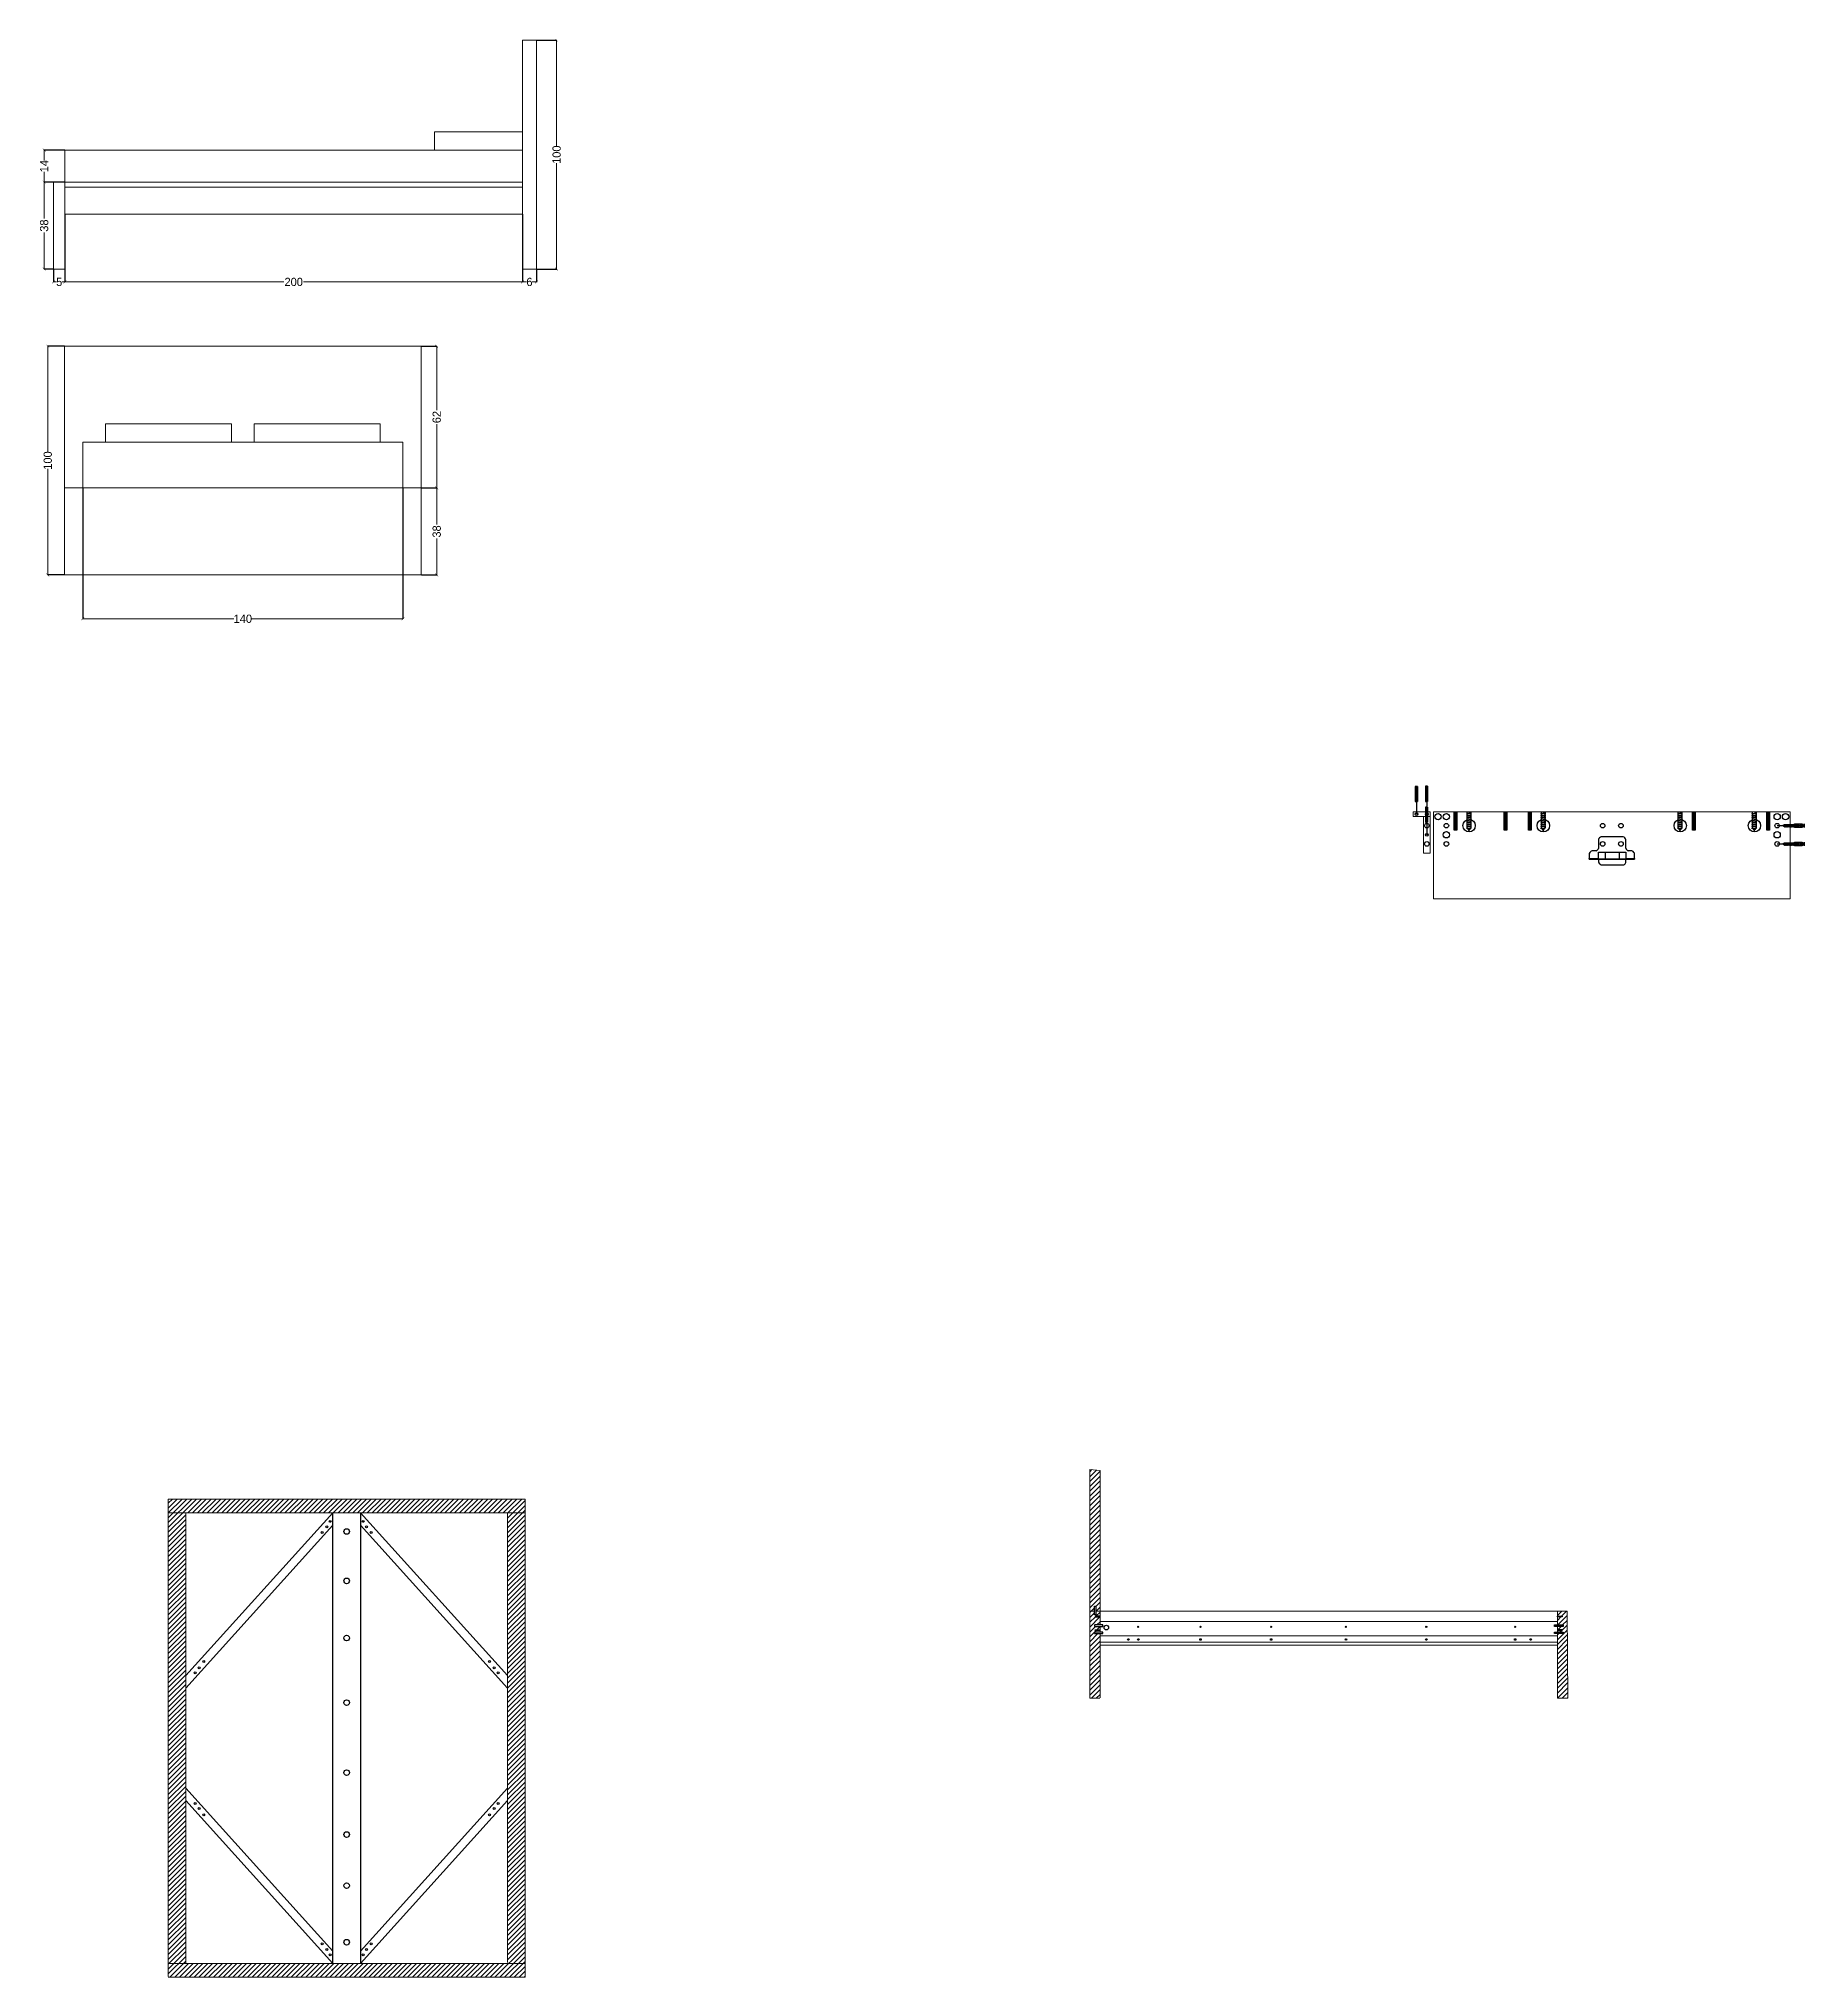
# Model space of a CAD drawing. Header units: inches. Extents: x 212 to 1886, y 195 to 1060.
# Drawn here: x 1114 to 1886, y 212 to 1060 of the extents above; entities that cross this region are included whole.
import ezdxf

# ---------------------------------------------------------------- set-up
doc = ezdxf.new("R2010")
doc.units = ezdxf.units.IN
doc.header["$MEASUREMENT"] = 0
doc.layers.get('DEFPOINTS').update_dxf_attribs({"color": 210})
for name, color, linetype, lineweight in [('A-FURN', 8, 'Continuous', 15), ('A-WALL-FULL', 7, 'Continuous', 18), ('Arredi', 3, 'Continuous', 30), ('G-ANNO-TEXT', 3, 'Continuous', 18), ('quota', 4, 'Continuous', 5)]:
    doc.layers.add(name, color=color, linetype=linetype, lineweight=lineweight)
doc.layers.get('0').off()
doc.dimstyles.new('quote', dxfattribs={"dimscale": 0.001, "dimtxt": 3600, "dimasz": 1200, "dimexe": 60, "dimexo": 40, "dimgap": 60, "dimtad": 0, "dimdec": 0, "dimzin": 0, "dimdsep": 46, "dimtxsty": 'Standard', "dimblk": 'ARCHTICK', "dimblk1": 'ARCHTICK', "dimblk2": 'ARCHTICK', "dimcen": 60, "dimclrd": 256, "dimclre": 256, "dimclrt": 256, "dimadec": 0, "dimazin": 0, "dimtfac": 1, "dimtdec": 0, "dimtmove": 1, "dimatfit": 3, "dimldrblk": 'ARCHTICK', "dimfxl": 1, "dimtolj": 1, "dimtzin": 0, "dimlwd": -1, "dimarcsym": 0})

msp = doc.modelspace()

# ---------------------------------------------------------------- blocks, each defined once
blk = doc.blocks.new('_ArchTick')
at = {"color": 0, "linetype": 'ByBlock', "const_width": 0.15}
blk.add_lwpolyline([(-0.5, -0.5), (0.5, 0.5)], dxfattribs=at)
blk = doc.blocks.new('*D41')
at = {"layer": 'DEFPOINTS', "color": 0, "transparency": 16777216}
for p in [(1133.09, 863.29), (1273.09, 863.29), (1273.09, 806.11)]:
    blk.add_point(p, dxfattribs=at)
at = {"layer": 'G-ANNO-TEXT', "lineweight": -2, "transparency": 16777216}
for p, q in [((1133.09, 863.25), (1133.09, 806.05)), ((1273.09, 863.25), (1273.09, 806.05))]:
    blk.add_line(p, q, dxfattribs=at)
at = {"layer": 'G-ANNO-TEXT', "transparency": 16777216}
for p, q in [((1133.09, 806.11), (1199.13, 806.11)), ((1273.09, 806.11), (1207.05, 806.11))]:
    blk.add_line(p, q, dxfattribs=at)
at = {"layer": 'G-ANNO-TEXT', "transparency": 16777216, "xscale": 1.2, "yscale": 1.2, "zscale": 1.2, "rotation": 180}
blk.add_blockref('_ArchTick', (1133.09, 806.11), dxfattribs=at)
at = {"layer": 'G-ANNO-TEXT', "transparency": 16777216, "xscale": 1.2, "yscale": 1.2, "zscale": 1.2}
blk.add_blockref('_ArchTick', (1273.09, 806.11), dxfattribs=at)
at = {"layer": 'G-ANNO-TEXT', "transparency": 16777216, "insert": (1203.09, 806.11), "char_height": 3.6, "attachment_point": 5}
blk.add_mtext('\\A1;140', dxfattribs=at)
blk = doc.blocks.new('*D45')
at = {"layer": 'DEFPOINTS', "color": 0, "transparency": 16777216}
for p in [(1120.32, 958.98), (1125.32, 958.98), (1125.32, 953.35)]:
    blk.add_point(p, dxfattribs=at)
at = {"layer": 'G-ANNO-TEXT', "lineweight": -2, "transparency": 16777216}
for p, q in [((1120.32, 958.94), (1120.32, 953.29)), ((1125.32, 958.94), (1125.32, 953.29))]:
    blk.add_line(p, q, dxfattribs=at)
at = {"layer": 'G-ANNO-TEXT', "transparency": 16777216}
for p, q in [((1120.32, 953.35), (1121.56, 953.35)), ((1125.32, 953.35), (1124.08, 953.35))]:
    blk.add_line(p, q, dxfattribs=at)
at = {"layer": 'G-ANNO-TEXT', "transparency": 16777216, "xscale": 1.2, "yscale": 1.2, "zscale": 1.2, "rotation": 180}
blk.add_blockref('_ArchTick', (1120.32, 953.35), dxfattribs=at)
at = {"layer": 'G-ANNO-TEXT', "transparency": 16777216, "xscale": 1.2, "yscale": 1.2, "zscale": 1.2}
blk.add_blockref('_ArchTick', (1125.32, 953.35), dxfattribs=at)
at = {"layer": 'G-ANNO-TEXT', "transparency": 16777216, "insert": (1122.82, 953.35), "char_height": 3.6, "attachment_point": 5}
blk.add_mtext('\\A1;5', dxfattribs=at)
blk = doc.blocks.new('*D46')
at = {"layer": 'DEFPOINTS', "color": 0, "transparency": 16777216}
for p in [(1125.32, 982.98), (1325.34, 982.98), (1325.34, 953.35)]:
    blk.add_point(p, dxfattribs=at)
at = {"layer": 'G-ANNO-TEXT', "lineweight": -2, "transparency": 16777216}
for p, q in [((1125.32, 982.94), (1125.32, 953.29)), ((1325.34, 982.94), (1325.34, 953.29))]:
    blk.add_line(p, q, dxfattribs=at)
at = {"layer": 'G-ANNO-TEXT', "transparency": 16777216}
for p, q in [((1125.32, 953.35), (1221.07, 953.35)), ((1325.34, 953.35), (1229.59, 953.35))]:
    blk.add_line(p, q, dxfattribs=at)
at = {"layer": 'G-ANNO-TEXT', "transparency": 16777216, "xscale": 1.2, "yscale": 1.2, "zscale": 1.2, "rotation": 180}
blk.add_blockref('_ArchTick', (1125.32, 953.35), dxfattribs=at)
at = {"layer": 'G-ANNO-TEXT', "transparency": 16777216, "xscale": 1.2, "yscale": 1.2, "zscale": 1.2}
blk.add_blockref('_ArchTick', (1325.34, 953.35), dxfattribs=at)
at = {"layer": 'G-ANNO-TEXT', "transparency": 16777216, "insert": (1225.33, 953.35), "char_height": 3.6, "attachment_point": 5}
blk.add_mtext('\\A1;200', dxfattribs=at)
blk = doc.blocks.new('*D47')
at = {"layer": 'DEFPOINTS', "color": 0, "transparency": 16777216}
for p in [(1325.34, 958.98), (1331.45, 958.98), (1331.45, 953.35)]:
    blk.add_point(p, dxfattribs=at)
at = {"layer": 'G-ANNO-TEXT', "lineweight": -2, "transparency": 16777216}
for p, q in [((1325.34, 958.94), (1325.34, 953.29)), ((1331.45, 958.94), (1331.45, 953.29))]:
    blk.add_line(p, q, dxfattribs=at)
at = {"layer": 'G-ANNO-TEXT', "transparency": 16777216}
for p, q in [((1325.34, 953.35), (1327.13, 953.35)), ((1331.45, 953.35), (1329.65, 953.35))]:
    blk.add_line(p, q, dxfattribs=at)
at = {"layer": 'G-ANNO-TEXT', "transparency": 16777216, "xscale": 1.2, "yscale": 1.2, "zscale": 1.2, "rotation": 180}
blk.add_blockref('_ArchTick', (1325.34, 953.35), dxfattribs=at)
at = {"layer": 'G-ANNO-TEXT', "transparency": 16777216, "xscale": 1.2, "yscale": 1.2, "zscale": 1.2}
blk.add_blockref('_ArchTick', (1331.45, 953.35), dxfattribs=at)
at = {"layer": 'G-ANNO-TEXT', "transparency": 16777216, "insert": (1328.39, 953.35), "char_height": 3.6, "attachment_point": 5}
blk.add_mtext('\\A1;6', dxfattribs=at)
blk = doc.blocks.new('*D60')
at = {"layer": 'DEFPOINTS', "color": 0, "transparency": 16777216}
for p in [(1281.09, 925.29), (1281.09, 863.29), (1287.86, 863.29)]:
    blk.add_point(p, dxfattribs=at)
at = {"layer": 'G-ANNO-TEXT', "lineweight": -2, "transparency": 16777216}
for p, q in [((1281.13, 925.29), (1287.92, 925.29)), ((1281.13, 863.29), (1287.92, 863.29))]:
    blk.add_line(p, q, dxfattribs=at)
at = {"layer": 'G-ANNO-TEXT', "transparency": 16777216}
for p, q in [((1287.86, 925.29), (1287.86, 897.35)), ((1287.86, 863.29), (1287.86, 891.23))]:
    blk.add_line(p, q, dxfattribs=at)
at = {"layer": 'G-ANNO-TEXT', "transparency": 16777216, "xscale": 1.2, "yscale": 1.2, "zscale": 1.2}
for p, rotation in [((1287.86, 925.29), 90), ((1287.86, 863.29), 270)]:
    blk.add_blockref('_ArchTick', p, dxfattribs=dict(at, rotation=rotation))
at = {"layer": 'G-ANNO-TEXT', "transparency": 16777216, "insert": (1287.86, 894.29), "char_height": 3.6, "attachment_point": 5, "rotation": 90}
blk.add_mtext('\\A1;62', dxfattribs=at)
blk = doc.blocks.new('*D61')
at = {"layer": 'DEFPOINTS', "color": 0, "transparency": 16777216}
for p in [(1281.09, 863.29), (1281.09, 825.29), (1287.86, 825.29)]:
    blk.add_point(p, dxfattribs=at)
at = {"layer": 'G-ANNO-TEXT', "lineweight": -2, "transparency": 16777216}
for p, q in [((1281.13, 863.29), (1287.92, 863.29)), ((1281.13, 825.29), (1287.92, 825.29))]:
    blk.add_line(p, q, dxfattribs=at)
at = {"layer": 'G-ANNO-TEXT', "transparency": 16777216}
for p, q in [((1287.86, 863.29), (1287.86, 847.35)), ((1287.86, 825.29), (1287.86, 841.23))]:
    blk.add_line(p, q, dxfattribs=at)
at = {"layer": 'G-ANNO-TEXT', "transparency": 16777216, "xscale": 1.2, "yscale": 1.2, "zscale": 1.2}
for p, rotation in [((1287.86, 863.29), 90), ((1287.86, 825.29), 270)]:
    blk.add_blockref('_ArchTick', p, dxfattribs=dict(at, rotation=rotation))
at = {"layer": 'G-ANNO-TEXT', "transparency": 16777216, "insert": (1287.86, 844.29), "char_height": 3.6, "attachment_point": 5, "rotation": 90}
blk.add_mtext('\\A1;38', dxfattribs=at)
blk = doc.blocks.new('*D62')
at = {"layer": 'DEFPOINTS', "color": 0, "transparency": 16777216}
for p in [(1331.45, 1058.98), (1331.45, 958.98), (1340.28, 958.98)]:
    blk.add_point(p, dxfattribs=at)
at = {"layer": 'G-ANNO-TEXT', "lineweight": -2, "transparency": 16777216}
for p, q in [((1331.49, 1058.98), (1340.34, 1058.98)), ((1331.49, 958.98), (1340.34, 958.98))]:
    blk.add_line(p, q, dxfattribs=at)
at = {"layer": 'G-ANNO-TEXT', "transparency": 16777216}
for p, q in [((1340.28, 1058.98), (1340.28, 1012.64)), ((1340.28, 958.98), (1340.28, 1005.32))]:
    blk.add_line(p, q, dxfattribs=at)
at = {"layer": 'G-ANNO-TEXT', "transparency": 16777216, "xscale": 1.2, "yscale": 1.2, "zscale": 1.2}
for p, rotation in [((1340.28, 1058.98), 90), ((1340.28, 958.98), 270)]:
    blk.add_blockref('_ArchTick', p, dxfattribs=dict(at, rotation=rotation))
at = {"layer": 'G-ANNO-TEXT', "transparency": 16777216, "insert": (1340.28, 1008.98), "char_height": 3.6, "attachment_point": 5, "rotation": 90}
blk.add_mtext('\\A1;100', dxfattribs=at)
blk = doc.blocks.new('*D63')
at = {"layer": 'DEFPOINTS', "color": 0, "transparency": 16777216}
for p in [(1125.09, 925.29), (1117.81, 825.29), (1125.09, 825.29)]:
    blk.add_point(p, dxfattribs=at)
at = {"layer": 'G-ANNO-TEXT', "lineweight": -2, "transparency": 16777216}
for p, q in [((1125.05, 925.29), (1117.75, 925.29)), ((1125.05, 825.29), (1117.75, 825.29))]:
    blk.add_line(p, q, dxfattribs=at)
at = {"layer": 'G-ANNO-TEXT', "transparency": 16777216}
for p, q in [((1117.81, 925.29), (1117.81, 878.95)), ((1117.81, 825.29), (1117.81, 871.63))]:
    blk.add_line(p, q, dxfattribs=at)
at = {"layer": 'G-ANNO-TEXT', "transparency": 16777216, "xscale": 1.2, "yscale": 1.2, "zscale": 1.2}
for p, rotation in [((1117.81, 925.29), 90), ((1117.81, 825.29), 270)]:
    blk.add_blockref('_ArchTick', p, dxfattribs=dict(at, rotation=rotation))
at = {"layer": 'G-ANNO-TEXT', "transparency": 16777216, "insert": (1117.81, 875.29), "char_height": 3.6, "attachment_point": 5, "rotation": 90}
blk.add_mtext('\\A1;100', dxfattribs=at)
blk = doc.blocks.new('*D64')
at = {"layer": 'DEFPOINTS', "color": 0, "transparency": 16777216}
for p in [(1120.32, 996.98), (1116.23, 958.98), (1120.32, 958.98)]:
    blk.add_point(p, dxfattribs=at)
at = {"layer": 'G-ANNO-TEXT', "lineweight": -2, "transparency": 16777216}
for p, q in [((1120.28, 996.98), (1116.17, 996.98)), ((1120.28, 958.98), (1116.17, 958.98))]:
    blk.add_line(p, q, dxfattribs=at)
at = {"layer": 'G-ANNO-TEXT', "transparency": 16777216}
for p, q in [((1116.23, 996.98), (1116.23, 981.04)), ((1116.23, 958.98), (1116.23, 974.92))]:
    blk.add_line(p, q, dxfattribs=at)
at = {"layer": 'G-ANNO-TEXT', "transparency": 16777216, "xscale": 1.2, "yscale": 1.2, "zscale": 1.2}
for p, rotation in [((1116.23, 996.98), 90), ((1116.23, 958.98), 270)]:
    blk.add_blockref('_ArchTick', p, dxfattribs=dict(at, rotation=rotation))
at = {"layer": 'G-ANNO-TEXT', "transparency": 16777216, "insert": (1116.23, 977.98), "char_height": 3.6, "attachment_point": 5, "rotation": 90}
blk.add_mtext('\\A1;38', dxfattribs=at)
blk = doc.blocks.new('*D65')
at = {"layer": 'DEFPOINTS', "color": 0, "transparency": 16777216}
for p in [(1125.32, 1010.98), (1116.23, 996.98), (1125.32, 996.98)]:
    blk.add_point(p, dxfattribs=at)
at = {"layer": 'G-ANNO-TEXT', "lineweight": -2, "transparency": 16777216}
for p, q in [((1125.28, 1010.98), (1116.17, 1010.98)), ((1125.28, 996.98), (1116.17, 996.98))]:
    blk.add_line(p, q, dxfattribs=at)
at = {"layer": 'G-ANNO-TEXT', "transparency": 16777216}
for p, q in [((1116.23, 1010.98), (1116.23, 1006.44)), ((1116.23, 996.98), (1116.23, 1001.52))]:
    blk.add_line(p, q, dxfattribs=at)
at = {"layer": 'G-ANNO-TEXT', "transparency": 16777216, "xscale": 1.2, "yscale": 1.2, "zscale": 1.2}
for p, rotation in [((1116.23, 1010.98), 90), ((1116.23, 996.98), 270)]:
    blk.add_blockref('_ArchTick', p, dxfattribs=dict(at, rotation=rotation))
at = {"layer": 'G-ANNO-TEXT', "transparency": 16777216, "insert": (1116.23, 1003.98), "char_height": 3.6, "attachment_point": 5, "rotation": 90}
blk.add_mtext('\\A1;14', dxfattribs=at)

# ---------------------------------------------------------------- dimensions: what is measured, and where the dimension line sits
at = {"layer": 'G-ANNO-TEXT'}
for p1, p2, distance, picture, middle in [((1331.45, 1058.98), (1331.45, 958.98), 8.84, '*D62', (1340.28, 1008.98)), ((1125.32, 1010.98), (1125.32, 996.98), -9.09, '*D65', (1116.23, 1003.98)), ((1120.32, 996.98), (1120.32, 958.98), -4.09, '*D64', (1116.23, 977.98))]:
    dim = msp.add_aligned_dim(p1=p1, p2=p2, distance=distance, dimstyle='quote', dxfattribs=at)
    dim.commit()
    dim.dimension.update_dxf_attribs({"geometry": picture, "text_midpoint": middle})
for base, p1, p2, picture, middle in [((1325.34, 953.35), (1125.32, 982.98), (1325.34, 982.98), '*D46', (1225.33, 953.35)), ((1125.32, 953.35), (1120.32, 958.98), (1125.32, 958.98), '*D45', (1122.82, 953.35)), ((1331.45, 953.35), (1325.34, 958.98), (1331.45, 958.98), '*D47', (1328.39, 953.35)), ((1273.09, 806.11), (1133.09, 863.29), (1273.09, 863.29), '*D41', (1203.09, 806.11))]:
    dim = msp.add_linear_dim(base=base, p1=p1, p2=p2, dimstyle='quote', dxfattribs=at)
    dim.commit()
    dim.dimension.update_dxf_attribs({"geometry": picture, "text_midpoint": middle})
for base, p1, p2, picture, middle in [((1117.81, 825.29), (1125.09, 925.29), (1125.09, 825.29), '*D63', (1117.81, 875.29)), ((1287.86, 863.29), (1281.09, 925.29), (1281.09, 863.29), '*D60', (1287.86, 894.29)), ((1287.86, 825.29), (1281.09, 863.29), (1281.09, 825.29), '*D61', (1287.86, 844.29))]:
    dim = msp.add_linear_dim(base=base, p1=p1, p2=p2, angle=90, dimstyle='quote', dxfattribs=at)
    dim.commit()
    dim.dimension.update_dxf_attribs({"geometry": picture, "text_midpoint": middle})

# ---------------------------------------------------------------- hatches: boundary and pattern name
at = {"layer": 'quota'}
h = msp.add_hatch(dxfattribs=at)
h.set_pattern_fill('ANSI31', color=256, scale=12)
h.set_pattern_definition([(45, (106.6826, 146.0185), (-1.0606602, 1.0606602), [])])
h.paths.add_polyline_path([(1577.85, 433.87), (1573.35, 434.28), (1573.35, 372.28), (1575.37, 372.28), (1575.37, 374.5), (1576, 374.5), (1576, 372.28), (1577.85, 372.28)])
h.paths.add_polyline_path([(1577.85, 361.54), (1577.85, 362.53), (1575.39, 362.53), (1575.39, 363.15), (1577.85, 363.15), (1577.85, 363.88), (1575.79, 363.88), (1575.79, 364.18), (1577.85, 364.18), (1577.85, 365.68), (1575.41, 365.68), (1575.41, 366.3), (1577.85, 366.3), (1577.85, 369.83), (1575.8, 369.83), (1575.84, 370.13), (1577.85, 370.13), (1577.85, 372.28), (1576, 372.28), (1576, 370.78), (1575.37, 370.78), (1575.37, 372.28), (1573.35, 372.28), (1573.35, 334.28), (1577.85, 334.28)])
h.paths.add_polyline_path([(1782.04, 372.28), (1777.85, 372.28), (1777.85, 370.13), (1779.89, 370.13), (1779.9, 369.83), (1777.85, 369.83), (1777.85, 366.3), (1780.27, 366.3), (1780.27, 365.68), (1777.85, 365.68), (1777.85, 364.18), (1779.9, 364.18), (1779.9, 363.88), (1777.85, 363.88), (1777.85, 363.15), (1780.27, 363.15), (1780.27, 362.53), (1777.85, 362.53), (1777.85, 334.28), (1782.35, 334.28)])
h = msp.add_hatch(dxfattribs=at)
h.set_pattern_fill('ANSI31', color=256, scale=12)
h.paths.add_polyline_path([(1178.16, 415.33), (1170.48, 415.33), (1170.48, 218.33), (1178.16, 218.33)])
h.paths.add_polyline_path([(1326.48, 421.33), (1170.48, 421.33), (1170.48, 415.33), (1326.48, 415.33)])
h.paths.add_polyline_path([(1326.48, 415.33), (1318.79, 415.33), (1318.79, 218.33), (1326.48, 218.33)])
h.paths.add_polyline_path([(1326.48, 218.33), (1170.48, 218.33), (1170.48, 212.33), (1326.48, 212.33)])

# ---------------------------------------------------------------- linework, layer by layer
at = {"layer": 'A-FURN'}
for p, q in [((1325.34, 958.98), (1325.34, 1058.98)), ((1325.34, 1058.98), (1331.45, 1058.98)), ((1331.45, 1058.98), (1331.45, 958.98)), ((1325.42, 1018.98), (1286.92, 1018.98)), ((1286.92, 1018.98), (1286.92, 1010.98)), ((1325.42, 1018.98), (1325.42, 1018.98)), ((1325.45, 1018.98), (1325.45, 1018.98)), ((1125.32, 996.98), (1125.32, 1010.98)), ((1125.32, 1010.98), (1325.32, 1010.98)), ((1120.32, 996.98), (1120.32, 958.98)), ((1120.32, 996.98), (1128.42, 996.98)), ((1120.32, 996.98), (1125.32, 996.98)), ((1125.32, 996.98), (1125.32, 958.98)), ((1125.32, 996.98), (1125.32, 982.98)), ((1125.32, 996.98), (1125.32, 996.96)), ((1125.32, 996.96), (1125.32, 996.76)), ((1125.32, 996.76), (1125.32, 994.76)), ((1125.32, 994.76), (1325.32, 994.76)), ((1325.32, 996.98), (1128.42, 996.98)), ((1125.32, 982.98), (1325.32, 982.98)), ((1120.32, 958.98), (1125.32, 958.98)), ((1325.34, 958.98), (1331.45, 958.98)), ((1125.09, 825.29), (1125.09, 925.29)), ((1125.09, 925.29), (1281.09, 925.29)), ((1281.09, 925.29), (1281.09, 825.29)), ((1143.09, 883.29), (1143.09, 891.29)), ((1143.09, 891.29), (1198.09, 891.29)), ((1198.09, 891.29), (1198.09, 883.29)), ((1208.09, 891.29), (1208.09, 883.29)), ((1208.09, 891.29), (1263.09, 891.29)), ((1263.09, 883.29), (1263.09, 891.29)), ((1133.09, 863.29), (1133.09, 883.29)), ((1133.09, 883.29), (1273.09, 883.29)), ((1273.09, 883.29), (1273.09, 863.29)), ((1125.09, 863.29), (1281.09, 863.29)), ((1281.09, 825.29), (1125.09, 825.29))]:
    msp.add_line(p, q, dxfattribs=at)
at = {"layer": 'A-WALL-FULL'}
for p, q in [((1714.73, 719.7), (1714.73, 721.7)), ((1714.73, 721.7), (1722.23, 721.7)), ((1714.73, 721.7), (1714.73, 720.7)), ((1722.23, 721.7), (1722.23, 703.7)), ((1722.23, 721.7), (1722.23, 720.7)), ((1723.59, 721.7), (1879.59, 721.7)), ((1723.59, 721.7), (1723.59, 683.7)), ((1879.59, 721.7), (1879.59, 683.7)), ((1719.23, 719.7), (1714.73, 719.7)), ((1719.23, 703.7), (1719.23, 719.7)), ((1719.23, 719.7), (1722.23, 719.7)), ((1722.23, 703.7), (1719.23, 703.7)), ((1722.23, 703.7), (1720.73, 703.7)), ((1879.59, 683.7), (1723.59, 683.7)), ((1573.35, 334.28), (1573.35, 434.28)), ((1573.35, 434.28), (1577.85, 433.87)), ((1577.85, 433.87), (1577.85, 367.78)), ((1170.48, 421.33), (1326.48, 421.33)), ((1170.48, 212.72), (1170.48, 421.33)), ((1170.48, 421.33), (1170.48, 415.33)), ((1170.48, 415.33), (1326.48, 415.33)), ((1178.16, 415.33), (1178.16, 218.33)), ((1318.79, 218.76), (1318.79, 415.33)), ((1326.48, 421.33), (1326.48, 212.33)), ((1575.37, 372.28), (1573.35, 372.28)), ((1577.85, 372.28), (1576, 372.28)), ((1777.85, 372.28), (1782.04, 372.28)), ((1777.85, 366.3), (1777.85, 372.28)), ((1777.85, 363.15), (1777.85, 365.68)), ((1782.04, 372.28), (1782.35, 334.28)), ((1577.85, 361.54), (1577.85, 334.42)), ((1777.85, 334.28), (1777.85, 362.53)), ((1577.71, 334.28), (1573.35, 334.28)), ((1782.35, 334.28), (1777.85, 334.28)), ((1326.32, 218.33), (1170.48, 218.33)), ((1326.48, 212.33), (1170.48, 212.33))]:
    msp.add_line(p, q, dxfattribs=at)
at = {"layer": 'A-WALL-FULL', "color": 0}
for points in [[(1577.85, 367.78), (1777.85, 367.78), (1777.85, 372.28), (1577.85, 372.28)], [(1777.85, 357.48), (1577.85, 357.48), (1577.85, 361.54), (1777.85, 361.54)], [(1777.85, 357.48), (1577.85, 357.48), (1577.85, 358.84), (1777.85, 358.84)]]:
    msp.add_lwpolyline(points, close=True, dxfattribs=at)
for points in [[(1577.85, 366.3), (1577.85, 372.28), (1777.85, 372.28), (1777.85, 366.3)], [(1577.85, 363.15), (1577.85, 365.68)], [(1777.85, 365.68), (1777.85, 363.15)], [(1777.85, 362.53), (1777.85, 357.48), (1577.85, 357.48), (1577.85, 362.53)]]:
    msp.add_lwpolyline(points, dxfattribs=at)
at = {"layer": 'Arredi', "color": 2}
for p, q in [((1715.61, 732.83), (1715.61, 726.25)), ((1715.83, 732.83), (1715.83, 726.25)), ((1716.01, 732.83), (1716.01, 726.25)), ((1716.17, 732.83), (1716.17, 726.25)), ((1716.36, 732.83), (1716.36, 726.25)), ((1716.59, 732.83), (1716.59, 726.25)), ((1721.09, 732.89), (1720.11, 732.89)), ((1720.11, 732.89), (1720.11, 726.31)), ((1720.11, 732.89), (1720.11, 726.31)), ((1720.33, 732.89), (1720.33, 726.31)), ((1720.51, 732.89), (1720.51, 726.31)), ((1720.67, 732.89), (1720.67, 726.31)), ((1720.86, 732.89), (1720.86, 726.31)), ((1721.09, 726.31), (1721.09, 732.89)), ((1721.09, 732.89), (1721.09, 726.31)), ((1716.23, 726.17), (1716.23, 720.7)), ((1720.11, 726.31), (1721.09, 726.31)), ((1720.11, 723.83), (1720.11, 717.25)), ((1720.33, 723.83), (1720.33, 717.25)), ((1720.51, 723.83), (1720.51, 717.25)), ((1720.67, 723.83), (1720.67, 717.25)), ((1720.73, 726.31), (1720.73, 720.7)), ((1720.86, 723.83), (1720.86, 717.25)), ((1721.09, 723.83), (1721.09, 717.25)), ((1732.69, 713.75), (1732.69, 721.7)), ((1732.69, 721.7), (1733.87, 721.7)), ((1732.69, 721.7), (1732.69, 713.75)), ((1732.98, 721.7), (1732.98, 713.75)), ((1733.2, 721.7), (1733.2, 713.75)), ((1733.4, 721.7), (1733.4, 713.75)), ((1733.61, 721.7), (1733.61, 713.75)), ((1733.87, 721.7), (1733.87, 713.75)), ((1733.87, 721.7), (1733.87, 713.75)), ((1754.59, 713.75), (1754.59, 721.7)), ((1754.59, 721.7), (1755.77, 721.7)), ((1754.59, 721.7), (1754.59, 713.75)), ((1754.87, 721.7), (1754.87, 713.75)), ((1755.09, 721.7), (1755.09, 713.75)), ((1755.29, 721.7), (1755.29, 713.75)), ((1755.51, 721.7), (1755.51, 713.75)), ((1755.77, 721.7), (1755.77, 713.75)), ((1755.77, 721.7), (1755.77, 713.75)), ((1765.15, 713.75), (1765.15, 721.7)), ((1765.15, 721.7), (1766.32, 721.7)), ((1765.15, 721.7), (1765.15, 713.75)), ((1765.43, 721.7), (1765.43, 713.75)), ((1765.65, 721.7), (1765.65, 713.75)), ((1765.85, 721.7), (1765.85, 713.75)), ((1766.07, 721.7), (1766.07, 713.75)), ((1766.32, 721.7), (1766.32, 713.75)), ((1766.32, 721.7), (1766.32, 713.75)), ((1836.86, 713.75), (1836.86, 721.7)), ((1836.86, 721.7), (1838.04, 721.7)), ((1836.86, 721.7), (1836.86, 713.75)), ((1837.15, 721.7), (1837.15, 713.75)), ((1837.37, 721.7), (1837.37, 713.75)), ((1837.57, 721.7), (1837.57, 713.75)), ((1837.78, 721.7), (1837.78, 713.75)), ((1838.04, 721.7), (1838.04, 713.75)), ((1838.04, 721.7), (1838.04, 713.75)), ((1869.32, 713.75), (1869.32, 721.7)), ((1869.32, 721.7), (1870.49, 721.7)), ((1869.32, 721.7), (1869.32, 713.75)), ((1869.6, 721.7), (1869.6, 713.75)), ((1869.82, 721.7), (1869.82, 713.75)), ((1870.02, 721.7), (1870.02, 713.75)), ((1870.24, 721.7), (1870.24, 713.75)), ((1870.49, 721.7), (1870.49, 713.75)), ((1870.49, 721.7), (1870.49, 713.75)), ((1720.73, 717.17), (1720.73, 711.7)), ((1733.87, 713.75), (1732.69, 713.75)), ((1755.77, 713.75), (1754.59, 713.75)), ((1766.32, 713.75), (1765.15, 713.75)), ((1838.04, 713.75), (1836.86, 713.75)), ((1870.49, 713.75), (1869.32, 713.75)), ((1873.91, 715.7), (1876.4, 715.7)), ((1873.91, 707.7), (1876.4, 707.7)), ((1242.45, 415.33), (1178.16, 344.15)), ((1242.45, 218.33), (1242.45, 415.33)), ((1254.51, 415.33), (1254.51, 218.33)), ((1254.51, 415.33), (1318.79, 344.15)), ((1242.45, 409.92), (1178.16, 338.72)), ((1254.51, 409.92), (1318.79, 338.72)), ((1575.37, 374.5), (1576, 374.5)), ((1575.37, 370.78), (1575.37, 374.5)), ((1576, 374.5), (1576, 370.78)), ((1576, 370.78), (1575.37, 370.78)), ((1575.41, 366.27), (1575.41, 365.68)), ((1575.41, 365.68), (1579.12, 365.68)), ((1579.12, 366.3), (1575.44, 366.3)), ((1575.84, 370.13), (1575.8, 369.83)), ((1575.8, 369.83), (1577.85, 369.83)), ((1577.85, 370.13), (1575.84, 370.13)), ((1579.12, 365.68), (1579.12, 366.3)), ((1776.54, 365.68), (1776.54, 366.3)), ((1776.54, 366.3), (1780.27, 366.3)), ((1780.27, 365.68), (1776.54, 365.68)), ((1777.85, 370.13), (1779.89, 370.13)), ((1779.9, 369.83), (1777.87, 369.83)), ((1779.89, 370.13), (1779.9, 369.83)), ((1780.27, 366.3), (1780.27, 365.68)), ((1575.39, 363.15), (1575.39, 362.53)), ((1579.1, 363.15), (1575.39, 363.15)), ((1575.39, 362.53), (1579.1, 362.53)), ((1575.79, 364.18), (1577.84, 364.18)), ((1575.79, 363.88), (1575.79, 364.18)), ((1577.84, 363.88), (1575.79, 363.88)), ((1579.1, 362.53), (1579.1, 363.15)), ((1776.54, 362.53), (1776.54, 363.15)), ((1776.54, 363.15), (1780.27, 363.15)), ((1780.27, 362.53), (1776.54, 362.53)), ((1779.9, 364.18), (1777.85, 364.18)), ((1777.85, 363.88), (1779.9, 363.88)), ((1779.9, 363.88), (1779.9, 364.18)), ((1780.27, 363.15), (1780.27, 362.53)), ((1242.45, 223.74), (1178.16, 294.94)), ((1242.45, 218.33), (1178.16, 289.51)), ((1254.51, 223.74), (1318.79, 294.94)), ((1254.51, 218.33), (1318.79, 289.51))]:
    msp.add_line(p, q, dxfattribs=at)
at = {"layer": 'Arredi', "color": 2, "linetype": 'Continuous'}
for p, q in [((1738.3, 720.86), (1738.3, 721.04)), ((1740.05, 721.49), (1740.05, 721.7)), ((1740.05, 720.4), (1740.05, 720.68)), ((1770.75, 720.86), (1770.75, 721.04)), ((1772.51, 721.49), (1772.51, 721.7)), ((1772.51, 720.4), (1772.51, 720.68)), ((1830.59, 720.86), (1830.59, 721.04)), ((1832.34, 721.49), (1832.34, 721.7)), ((1832.34, 720.4), (1832.34, 720.68)), ((1863.04, 720.86), (1863.04, 721.04)), ((1863.13, 721.03), (1863.13, 721.7)), ((1864.71, 721.7), (1864.71, 721.67)), ((1864.8, 721.49), (1864.8, 721.7)), ((1864.8, 720.4), (1864.8, 720.68)), ((1738.3, 719.93), (1738.3, 720.11)), ((1738.3, 719.06), (1738.3, 719.24)), ((1738.3, 718.07), (1738.3, 718.25)), ((1738.3, 717.2), (1738.3, 717.37)), ((1738.3, 716.21), (1738.3, 716.38)), ((1738.3, 715.37), (1738.3, 715.53)), ((1738.3, 714.37), (1738.3, 714.54)), ((1738.39, 714.75), (1738.53, 714.48)), ((1738.64, 714.28), (1739.13, 713.36)), ((1739.13, 713.36), (1739.79, 714.45)), ((1740.05, 719.53), (1740.05, 719.81)), ((1740.05, 718.58), (1740.05, 718.87)), ((1740.05, 717.51), (1740.05, 717.78)), ((1740.05, 716.56), (1740.05, 716.83)), ((1740.05, 715.57), (1740.05, 715.82)), ((1740.05, 714.61), (1740.05, 714.87)), ((1770.75, 719.93), (1770.75, 720.11)), ((1770.75, 719.06), (1770.75, 719.24)), ((1770.75, 718.07), (1770.75, 718.25)), ((1770.75, 717.2), (1770.75, 717.37)), ((1770.75, 716.21), (1770.75, 716.38)), ((1770.75, 715.37), (1770.75, 715.53)), ((1770.75, 714.37), (1770.75, 714.54)), ((1770.84, 714.75), (1770.99, 714.48)), ((1771.09, 714.28), (1771.58, 713.36)), ((1771.58, 713.36), (1772.24, 714.45)), ((1772.51, 719.53), (1772.51, 719.81)), ((1772.51, 718.58), (1772.51, 718.87)), ((1772.51, 717.51), (1772.51, 717.78)), ((1772.51, 716.56), (1772.51, 716.83)), ((1772.51, 715.57), (1772.51, 715.82)), ((1772.51, 714.61), (1772.51, 714.87)), ((1830.59, 719.93), (1830.59, 720.11)), ((1830.59, 719.06), (1830.59, 719.24)), ((1830.59, 718.07), (1830.59, 718.25)), ((1830.59, 717.2), (1830.59, 717.37)), ((1830.59, 716.21), (1830.59, 716.38)), ((1830.59, 715.37), (1830.59, 715.53)), ((1830.59, 714.37), (1830.59, 714.54)), ((1830.68, 714.75), (1830.82, 714.48)), ((1830.93, 714.28), (1831.41, 713.36)), ((1831.41, 713.36), (1832.08, 714.45)), ((1832.34, 719.53), (1832.34, 719.81)), ((1832.34, 718.58), (1832.34, 718.87)), ((1832.34, 717.51), (1832.34, 717.78)), ((1832.34, 716.56), (1832.34, 716.83)), ((1832.34, 715.57), (1832.34, 715.82)), ((1832.34, 714.61), (1832.34, 714.87)), ((1863.04, 719.93), (1863.04, 720.11)), ((1863.04, 719.06), (1863.04, 719.24)), ((1863.04, 718.07), (1863.04, 718.25)), ((1863.04, 717.2), (1863.04, 717.37)), ((1863.04, 716.21), (1863.04, 716.38)), ((1863.04, 715.37), (1863.04, 715.53)), ((1863.04, 714.37), (1863.04, 714.54)), ((1863.13, 714.75), (1863.27, 714.48)), ((1863.38, 714.28), (1863.87, 713.36)), ((1863.87, 713.36), (1864.53, 714.45)), ((1864.8, 719.53), (1864.8, 719.81)), ((1864.8, 718.58), (1864.8, 718.87)), ((1864.8, 717.51), (1864.8, 717.78)), ((1864.8, 716.56), (1864.8, 716.83)), ((1864.8, 715.57), (1864.8, 715.82)), ((1864.8, 714.61), (1864.8, 714.87)), ((1876.97, 716), (1876.4, 715.7)), ((1876.4, 715.7), (1877.07, 715.29)), ((1877.03, 716.21), (1877.13, 716.21)), ((1877.26, 716.15), (1877.09, 716.07)), ((1877.17, 715.13), (1877.33, 715.13)), ((1877.64, 716.21), (1877.74, 716.21)), ((1877.76, 715.13), (1877.92, 715.13)), ((1878.16, 716.21), (1878.27, 716.21)), ((1878.38, 715.13), (1878.54, 715.13)), ((1878.77, 716.21), (1878.88, 716.21)), ((1878.97, 715.13), (1879.13, 715.13)), ((1879.31, 716.21), (1879.42, 716.21)), ((1879.63, 715.13), (1879.8, 715.13)), ((1879.92, 716.21), (1880.03, 716.21)), ((1880.21, 715.13), (1880.38, 715.13)), ((1880.46, 716.21), (1880.57, 716.21)), ((1880.75, 715.13), (1880.92, 715.13)), ((1881.03, 716.21), (1881.14, 716.21)), ((1881.42, 715.13), (1881.55, 715.13)), ((1881.55, 715.03), (1881.55, 715.03)), ((1876.97, 708), (1876.4, 707.7)), ((1876.4, 707.7), (1877.07, 707.29)), ((1877.03, 708.21), (1877.13, 708.21)), ((1877.26, 708.15), (1877.09, 708.07)), ((1877.17, 707.13), (1877.33, 707.13)), ((1877.64, 708.21), (1877.74, 708.21)), ((1877.76, 707.13), (1877.92, 707.13)), ((1878.16, 708.21), (1878.27, 708.21)), ((1878.38, 707.13), (1878.54, 707.13)), ((1878.77, 708.21), (1878.88, 708.21)), ((1878.97, 707.13), (1879.13, 707.13)), ((1879.31, 708.21), (1879.42, 708.21)), ((1879.63, 707.13), (1879.8, 707.13)), ((1879.92, 708.21), (1880.03, 708.21)), ((1880.21, 707.13), (1880.38, 707.13)), ((1880.46, 708.21), (1880.57, 708.21)), ((1880.75, 707.13), (1880.92, 707.13)), ((1881.03, 708.21), (1881.14, 708.21)), ((1881.42, 707.13), (1881.55, 707.13)), ((1881.55, 707.03), (1881.55, 707.03))]:
    msp.add_line(p, q, dxfattribs=at)
at = {"layer": 'Arredi'}
for p, q in [((1577.85, 369.83), (1577.85, 370.13)), ((1777.87, 369.83), (1777.85, 370.13)), ((1577.84, 364.18), (1577.84, 363.88)), ((1777.85, 364.18), (1777.85, 363.88))]:
    msp.add_line(p, q, dxfattribs=at)
at = {"layer": 'Arredi', "color": 2}
for points in [[(1716.59, 726.25), (1716.59, 732.83), (1715.61, 732.83), (1715.61, 726.25)], [(1721.09, 717.25), (1721.09, 723.83), (1720.11, 723.83), (1720.11, 717.25)], [(1795.8, 701.04), (1795.8, 704.14), (1807.8, 704.14), (1807.8, 701.04)], [(1795.8, 701.04), (1795.8, 704.14), (1798.65, 704.14), (1798.65, 701.04)], [(1804.95, 701), (1804.95, 704.1), (1807.8, 704.1), (1807.8, 701)], [(1791.75, 701.04), (1791.75, 701.39), (1795.8, 701.39), (1795.8, 701.04)], [(1807.78, 701.04), (1807.78, 701.39), (1811.47, 701.39), (1811.47, 701.04)]]:
    msp.add_lwpolyline(points, close=True, dxfattribs=at)
at = {"layer": 'Arredi', "color": 2, "linetype": 'Continuous'}
for points in [[(1738.39, 721.03), (1738.39, 721.7), (1739.97, 721.7), (1739.97, 721.67)], [(1738.39, 720.09), (1738.39, 720.85)], [(1739.97, 721.39), (1739.97, 720.59)], [(1739.97, 720.32), (1739.97, 719.72)], [(1770.84, 721.03), (1770.84, 721.7), (1772.42, 721.7), (1772.42, 721.67)], [(1770.84, 720.09), (1770.84, 720.85)], [(1772.42, 721.39), (1772.42, 720.59)], [(1772.42, 720.32), (1772.42, 719.72)], [(1830.68, 721.03), (1830.68, 721.7), (1832.26, 721.7), (1832.26, 721.67)], [(1830.68, 720.09), (1830.68, 720.85)], [(1832.26, 721.39), (1832.26, 720.59)], [(1832.26, 720.32), (1832.26, 719.72)], [(1863.13, 720.09), (1863.13, 720.85)], [(1864.71, 721.39), (1864.71, 720.59)], [(1864.71, 720.32), (1864.71, 719.72)], [(1738.39, 719.22), (1738.39, 719.91)], [(1738.39, 718.24), (1738.39, 719.04)], [(1738.39, 717.35), (1738.39, 718.05)], [(1738.39, 716.36), (1738.39, 717.17)], [(1738.39, 715.5), (1738.39, 716.18)], [(1738.39, 714.75), (1738.39, 715.33)], [(1739.97, 719.45), (1739.97, 718.77)], [(1739.97, 718.5), (1739.97, 717.7)], [(1739.97, 717.45), (1739.97, 716.75)], [(1739.97, 716.49), (1739.97, 715.76)], [(1739.97, 715.51), (1739.97, 714.8)], [(1770.84, 719.22), (1770.84, 719.91)], [(1770.84, 718.24), (1770.84, 719.04)], [(1770.84, 717.35), (1770.84, 718.05)], [(1770.84, 716.36), (1770.84, 717.17)], [(1770.84, 715.5), (1770.84, 716.18)], [(1770.84, 714.75), (1770.84, 715.33)], [(1772.42, 719.45), (1772.42, 718.77)], [(1772.42, 718.5), (1772.42, 717.7)], [(1772.42, 717.45), (1772.42, 716.75)], [(1772.42, 716.49), (1772.42, 715.76)], [(1772.42, 715.51), (1772.42, 714.8)], [(1830.68, 719.22), (1830.68, 719.91)], [(1830.68, 718.24), (1830.68, 719.04)], [(1830.68, 717.35), (1830.68, 718.05)], [(1830.68, 716.36), (1830.68, 717.17)], [(1830.68, 715.5), (1830.68, 716.18)], [(1830.68, 714.75), (1830.68, 715.33)], [(1832.26, 719.45), (1832.26, 718.77)], [(1832.26, 718.5), (1832.26, 717.7)], [(1832.26, 717.45), (1832.26, 716.75)], [(1832.26, 716.49), (1832.26, 715.76)], [(1832.26, 715.51), (1832.26, 714.8)], [(1863.13, 719.22), (1863.13, 719.91)], [(1863.13, 718.24), (1863.13, 719.04)], [(1863.13, 717.35), (1863.13, 718.05)], [(1863.13, 716.36), (1863.13, 717.17)], [(1863.13, 715.5), (1863.13, 716.18)], [(1863.13, 714.75), (1863.13, 715.33)], [(1864.71, 719.45), (1864.71, 718.77)], [(1864.71, 718.5), (1864.71, 717.7)], [(1864.71, 717.45), (1864.71, 716.75)], [(1864.71, 716.49), (1864.71, 715.76)], [(1864.71, 715.51), (1864.71, 714.8)], [(1877.26, 716.15), (1877.62, 716.15)], [(1877.73, 715.18), (1877.29, 715.18)], [(1877.73, 716.15), (1878.14, 716.15)], [(1878.34, 715.18), (1877.88, 715.18)], [(1878.25, 716.15), (1878.76, 716.15)], [(1878.93, 715.18), (1878.5, 715.18)], [(1878.86, 716.15), (1879.3, 716.15)], [(1879.57, 715.18), (1879.08, 715.18)], [(1879.41, 716.15), (1879.91, 716.15)], [(1880.16, 715.18), (1879.74, 715.18)], [(1880.02, 716.15), (1880.45, 716.15)], [(1880.7, 715.18), (1880.33, 715.18)], [(1880.56, 716.15), (1881.02, 716.15)], [(1881.36, 715.18), (1880.87, 715.18)], [(1881.14, 716.15), (1881.55, 716.15), (1881.55, 715.18), (1881.53, 715.18)], [(1883.83, 714.92), (1881.55, 714.92), (1881.55, 716.5), (1883.83, 716.5)], [(1883.89, 716.5), (1884.87, 716.5), (1884.87, 714.92), (1883.89, 714.92)], [(1877.26, 708.15), (1877.62, 708.15)], [(1877.73, 707.18), (1877.29, 707.18)], [(1877.73, 708.15), (1878.14, 708.15)], [(1878.34, 707.18), (1877.88, 707.18)], [(1878.25, 708.15), (1878.76, 708.15)], [(1878.93, 707.18), (1878.5, 707.18)], [(1878.86, 708.15), (1879.3, 708.15)], [(1879.57, 707.18), (1879.08, 707.18)], [(1879.41, 708.15), (1879.91, 708.15)], [(1880.16, 707.18), (1879.74, 707.18)], [(1880.02, 708.15), (1880.45, 708.15)], [(1880.7, 707.18), (1880.33, 707.18)], [(1880.56, 708.15), (1881.02, 708.15)], [(1881.36, 707.18), (1880.87, 707.18)], [(1881.14, 708.15), (1881.55, 708.15), (1881.55, 707.18), (1881.53, 707.18)], [(1883.83, 706.92), (1881.55, 706.92), (1881.55, 708.5), (1883.83, 708.5)], [(1883.89, 708.5), (1884.87, 708.5), (1884.87, 706.92), (1883.89, 706.92)]]:
    msp.add_lwpolyline(points, dxfattribs=at)
for points in [[(1881.55, 715.91), (1881.55, 715.42), (1883.48, 715.42), (1883.48, 715.91)], [(1884.07, 716.5), (1884.07, 714.92), (1884.14, 714.92), (1884.14, 716.5)], [(1884.87, 715.35), (1884.87, 716), (1885.68, 716), (1885.68, 715.35)], [(1885.68, 716.5), (1885.68, 714.92), (1885.74, 714.92), (1885.74, 716.5)], [(1881.55, 707.91), (1881.55, 707.42), (1883.48, 707.42), (1883.48, 707.91)], [(1884.07, 708.5), (1884.07, 706.92), (1884.14, 706.92), (1884.14, 708.5)], [(1884.87, 707.35), (1884.87, 708), (1885.68, 708), (1885.68, 707.35)], [(1885.68, 708.5), (1885.68, 706.92), (1885.74, 706.92), (1885.74, 708.5)]]:
    msp.add_lwpolyline(points, close=True, dxfattribs=at)
at = {"layer": 'Arredi', "color": 2}
for points in [[(1791.75, 703.52), (1791.75, 701.04), (1811.47, 701.04), (1811.47, 703.66)], [(1794.73, 704.71), (1793.06, 704.71)], [(1795.8, 709.67), (1795.8, 705.78)], [(1806.58, 710.84), (1796.99, 710.84)], [(1807.8, 705.8), (1807.8, 709.58)], [(1810.34, 704.71), (1808.75, 704.71)], [(1795.8, 701.04), (1795.8, 699.74)], [(1796.82, 698.63), (1806.83, 698.63)], [(1807.8, 699.58), (1807.8, 701.04)]]:
    msp.add_lwpolyline(points, dxfattribs=at)
for centre, radius in [((1716.23, 720.7), 0.55), ((1720.73, 720.7), 0.55), ((1725.63, 719.61), 1.37), ((1729.28, 719.61), 1.37), ((1873.91, 719.61), 1.37), ((1877.56, 719.61), 1.37), ((1720.73, 715.7), 1), ((1720.73, 711.7), 0.55), ((1729.28, 711.7), 1.37), ((1729.28, 715.7), 1), ((1739.22, 715.7), 2.71), ((1771.68, 715.7), 2.71), ((1797.59, 715.7), 1), ((1805.59, 715.7), 1), ((1831.51, 715.7), 2.71), ((1863.96, 715.7), 2.71), ((1873.91, 711.7), 1.37), ((1873.91, 715.7), 1), ((1720.73, 707.7), 1), ((1729.28, 707.7), 1), ((1797.59, 707.7), 1), ((1805.59, 707.7), 1), ((1873.91, 707.7), 1), ((1237.82, 406.76), 0.419), ((1239.82, 409.22), 0.419), ((1241.23, 411.59), 0.419), ((1248.48, 407.17), 1.23), ((1255.72, 411.59), 0.419), ((1257.14, 409.22), 0.419), ((1259.14, 406.76), 0.419), ((1248.48, 385.59), 1.23), ((1580.62, 365.15), 1), ((1594.58, 365.49), 0.223), ((1621.74, 365.49), 0.223), ((1652.63, 365.49), 0.223), ((1685.31, 365.49), 0.223), ((1720.51, 365.49), 0.223), ((1759.3, 365.49), 0.223), ((1248.48, 360.58), 1.23), ((1590.25, 359.97), 0.345), ((1590.25, 359.97), 0.223), ((1594.63, 359.97), 0.345), ((1594.63, 359.97), 0.223), ((1621.79, 359.97), 0.345), ((1621.79, 359.97), 0.223), ((1652.67, 359.97), 0.345), ((1652.67, 359.97), 0.223), ((1685.36, 359.97), 0.345), ((1685.36, 359.97), 0.223), ((1720.56, 359.97), 0.345), ((1720.56, 359.97), 0.223), ((1759.35, 359.97), 0.345), ((1759.35, 359.97), 0.223), ((1766.12, 359.97), 0.345), ((1766.12, 359.97), 0.223), ((1184.03, 347.55), 0.419), ((1185.98, 350.31), 0.419), ((1310.98, 350.31), 0.419), ((1312.93, 347.55), 0.419), ((1182.21, 345.4), 0.419), ((1314.74, 345.4), 0.419), ((1248.48, 332.35), 1.23), ((1248.48, 301.76), 1.23), ((1182.21, 288.26), 0.419), ((1314.74, 288.26), 0.419), ((1184.03, 286.11), 0.419), ((1185.98, 283.35), 0.419), ((1310.98, 283.35), 0.419), ((1312.93, 286.11), 0.419), ((1248.48, 274.7), 1.23), ((1248.48, 252.35), 1.23), ((1248.48, 227.64), 1.23), ((1237.82, 226.9), 0.419), ((1239.82, 224.44), 0.419), ((1241.23, 222.07), 0.419), ((1255.72, 222.07), 0.419), ((1257.14, 224.44), 0.419), ((1259.14, 226.9), 0.419)]:
    msp.add_circle(centre, radius, dxfattribs=at)
at = {"layer": 'Arredi', "color": 2, "linetype": 'Continuous'}
for centre, radius, start, end in [((1738.55, 722.9), 1.87, 262.29562, 320.25391), ((1738.63, 722.7), 1.87, 259.73176, 319.43715), ((1738.67, 721.94), 1.87, 258.59175, 317.74431), ((1738.75, 721.75), 1.87, 255.99578, 314.10349), ((1771, 722.9), 1.87, 262.29562, 320.25391), ((1771.08, 722.7), 1.87, 259.73176, 319.43715), ((1771.12, 721.94), 1.87, 258.59175, 317.74431), ((1771.2, 721.75), 1.87, 255.99578, 314.10349), ((1830.84, 722.9), 1.87, 262.29562, 320.25391), ((1830.92, 722.7), 1.87, 259.73176, 319.43715), ((1830.96, 721.94), 1.87, 258.59175, 317.74431), ((1831.04, 721.75), 1.87, 255.99578, 314.10349), ((1863.29, 722.9), 1.87, 262.29562, 320.25391), ((1863.37, 722.7), 1.87, 259.73176, 319.43715), ((1863.41, 721.94), 1.87, 258.59175, 317.74431), ((1863.49, 721.75), 1.87, 255.99578, 314.10349), ((1738.68, 721.07), 1.87, 258.36149, 317.40985), ((1738.76, 720.88), 1.87, 255.76313, 313.79012), ((1738.64, 720.09), 1.87, 259.56817, 319.19028), ((1738.72, 719.9), 1.87, 256.98181, 315.45416), ((1738.81, 719.17), 1.87, 254.21762, 311.75644), ((1738.89, 718.98), 1.87, 251.56799, 308.44555), ((1738.77, 718.19), 1.87, 255.44474, 313.36442), ((1738.85, 718), 1.87, 252.81197, 309.97411), ((1738.91, 717.3), 1.87, 250.93607, 307.6855), ((1738.99, 717.11), 1.87, 248.23394, 304.55047), ((1738.87, 716.32), 1.87, 252.18454, 309.19765), ((1738.95, 716.13), 1.87, 249.50369, 306.00124), ((1771.13, 721.07), 1.87, 258.36149, 317.40985), ((1771.21, 720.88), 1.87, 255.76313, 313.79012), ((1771.09, 720.09), 1.87, 259.56817, 319.19028), ((1771.17, 719.9), 1.87, 256.98181, 315.45416), ((1771.26, 719.17), 1.87, 254.21762, 311.75644), ((1771.34, 718.98), 1.87, 251.56799, 308.44555), ((1771.22, 718.19), 1.87, 255.44474, 313.36442), ((1771.3, 718), 1.87, 252.81197, 309.97411), ((1771.36, 717.3), 1.87, 250.93607, 307.6855), ((1771.44, 717.11), 1.87, 248.23394, 304.55047), ((1771.32, 716.32), 1.87, 252.18454, 309.19765), ((1771.41, 716.13), 1.87, 249.50369, 306.00124), ((1830.97, 721.07), 1.87, 258.36149, 317.40985), ((1831.05, 720.88), 1.87, 255.76313, 313.79012), ((1830.93, 720.09), 1.87, 259.56817, 319.19028), ((1831.01, 719.9), 1.87, 256.98181, 315.45416), ((1831.1, 719.17), 1.87, 254.21762, 311.75644), ((1831.18, 718.98), 1.87, 251.56799, 308.44555), ((1831.06, 718.19), 1.87, 255.44474, 313.36442), ((1831.14, 718), 1.87, 252.81197, 309.97411), ((1831.2, 717.3), 1.87, 250.93607, 307.6855), ((1831.28, 717.11), 1.87, 248.23394, 304.55047), ((1831.16, 716.32), 1.87, 252.18454, 309.19765), ((1831.24, 716.13), 1.87, 249.50369, 306.00124), ((1863.42, 721.07), 1.87, 258.36149, 317.40985), ((1863.5, 720.88), 1.87, 255.76313, 313.79012), ((1863.38, 720.09), 1.87, 259.56817, 319.19028), ((1863.46, 719.9), 1.87, 256.98181, 315.45416), ((1863.55, 719.17), 1.87, 254.21762, 311.75644), ((1863.63, 718.98), 1.87, 251.56799, 308.44555), ((1863.51, 718.19), 1.87, 255.44474, 313.36442), ((1863.59, 718), 1.87, 252.81197, 309.97411), ((1863.65, 717.3), 1.87, 250.93607, 307.6855), ((1863.73, 717.11), 1.87, 248.23394, 304.55047), ((1863.61, 716.32), 1.87, 252.18454, 309.19765), ((1863.7, 716.13), 1.87, 249.50369, 306.00124), ((1878.11, 715.81), 1.16, 159.50369, 216.00124), ((1878.23, 715.86), 1.16, 162.18454, 219.19765), ((1878.72, 715.78), 1.16, 158.23394, 214.55047), ((1878.84, 715.84), 1.16, 160.93607, 217.6855), ((1879.26, 715.87), 1.16, 162.81197, 219.97411), ((1879.38, 715.92), 1.16, 165.44474, 223.36442), ((1879.87, 715.85), 1.16, 161.56799, 218.44555), ((1879.99, 715.9), 1.16, 164.21762, 221.75644), ((1880.44, 715.95), 1.16, 166.98181, 225.45416), ((1880.56, 716), 1.16, 169.56817, 229.19028), ((1881.04, 715.93), 1.16, 165.76313, 223.79012), ((1881.16, 715.98), 1.16, 168.36149, 227.40985), ((1881.58, 715.93), 1.16, 165.99578, 224.10349), ((1881.7, 715.98), 1.16, 168.59175, 227.74431), ((1882.17, 716.01), 1.16, 169.73176, 229.43715), ((1882.29, 716.06), 1.16, 172.29562, 230.25391), ((1878.11, 707.81), 1.16, 159.50369, 216.00124), ((1878.23, 707.86), 1.16, 162.18454, 219.19765), ((1878.72, 707.78), 1.16, 158.23394, 214.55047), ((1878.84, 707.84), 1.16, 160.93607, 217.6855), ((1879.26, 707.87), 1.16, 162.81197, 219.97411), ((1879.38, 707.92), 1.16, 165.44474, 223.36442), ((1879.87, 707.85), 1.16, 161.56799, 218.44555), ((1879.99, 707.9), 1.16, 164.21762, 221.75644), ((1880.44, 707.95), 1.16, 166.98181, 225.45416), ((1880.56, 708), 1.16, 169.56817, 229.19028), ((1881.04, 707.93), 1.16, 165.76313, 223.79012), ((1881.16, 707.98), 1.16, 168.36149, 227.40985), ((1881.58, 707.93), 1.16, 165.99578, 224.10349), ((1881.7, 707.98), 1.16, 168.59175, 227.74431), ((1882.17, 708.01), 1.16, 169.73176, 229.43715), ((1882.29, 708.06), 1.16, 172.29562, 230.25391)]:
    msp.add_arc(centre, radius, start, end, dxfattribs=at)
at = {"layer": 'Arredi', "color": 2}
for centre, start, end in [((1793.47, 702.95), 103.00652, 161.68404), ((1794.1, 706.4), 290.18787, 339.92015), ((1797.52, 709.11), 106.89619, 162.0588), ((1806.06, 709.11), 14.95075, 73.10381), ((1809.52, 706.34), 197.37709, 244.57427), ((1809.52, 706.34), 295.12929, 295.81885), ((1809.79, 702.99), 21.84507, 73.18794), ((1797.52, 700.29), 197.9412, 247.37201), ((1806.14, 700.29), 292.62799, 336.89904), ((1806.14, 700.29), 23.10096, 24.46483)]:
    msp.add_arc(centre, 1.81, start, end, dxfattribs=at)

msp.set_redraw_order([(e.dxf.handle, doc.entitydb.next_handle()) for e in msp.query("TEXT MTEXT ATTDEF DIMENSION ARC_DIMENSION")])  # texts and dimensions are drawn at this point

doc.saveas('drawing.dxf')
